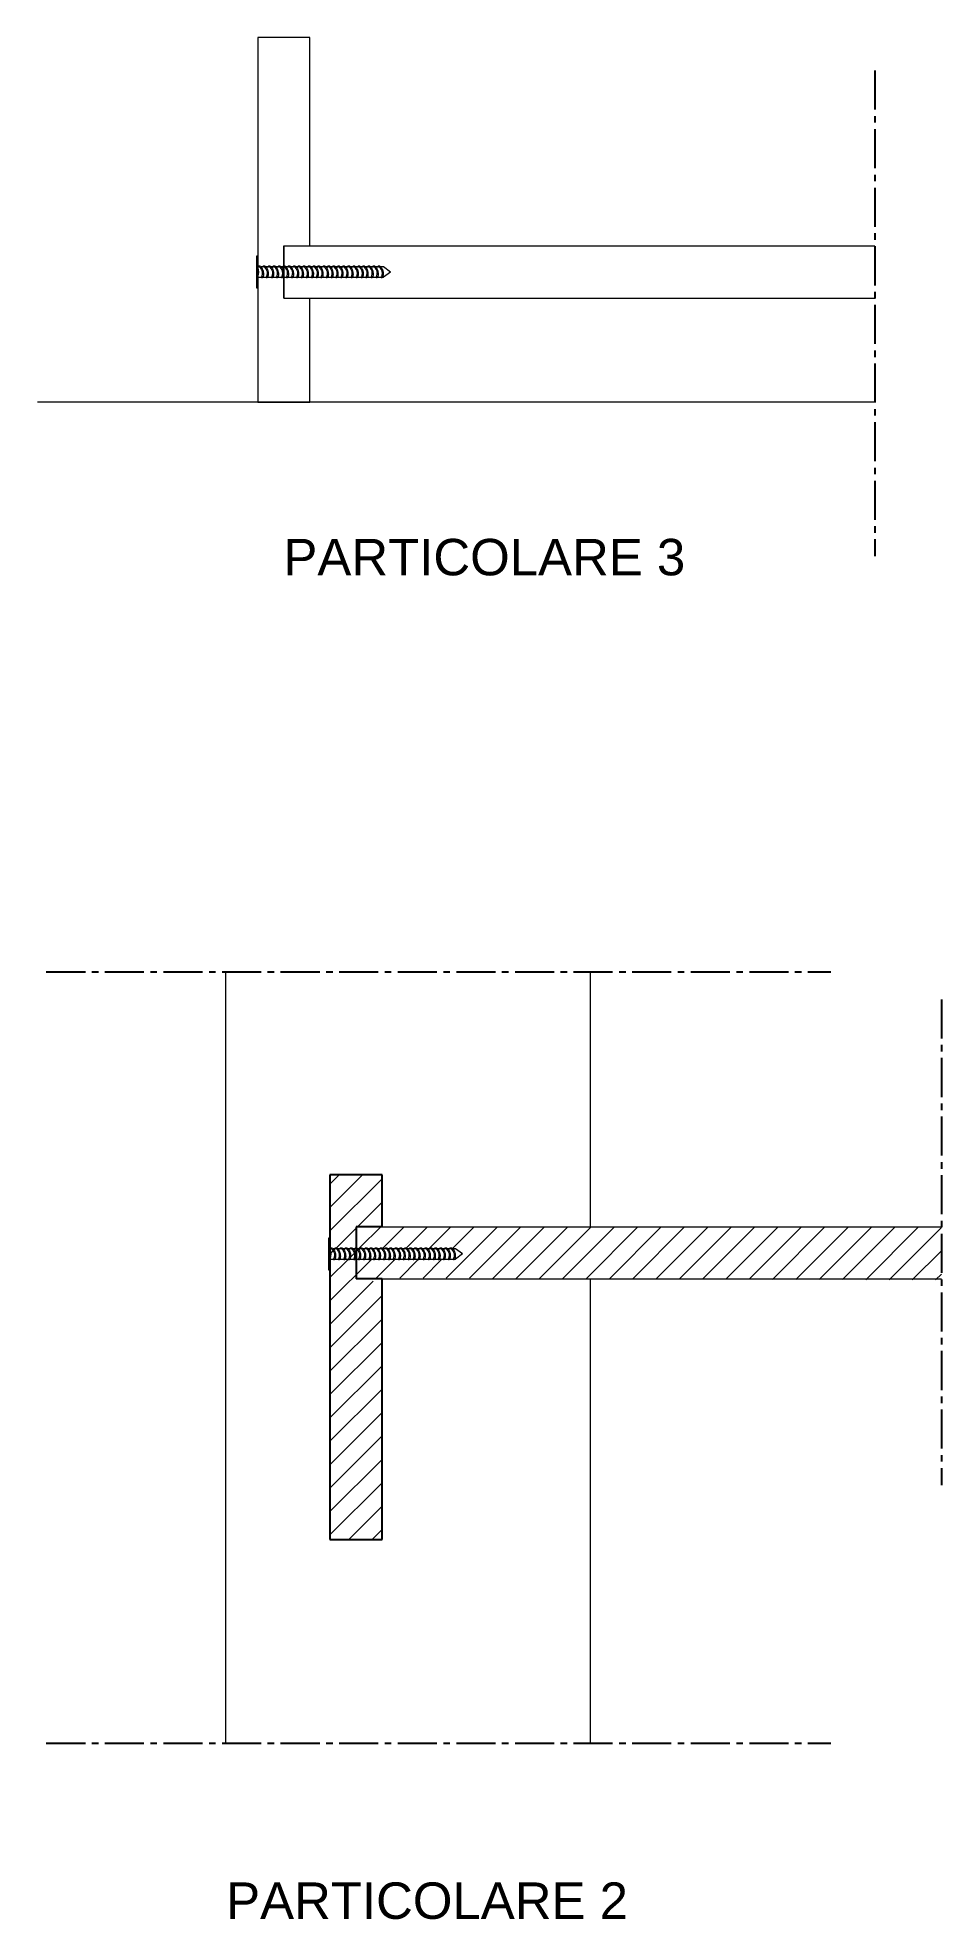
# Model space of a CAD drawing. Header units: centimetres. Extents: x 917 to 2835, y -35184 to -3253.
# Drawn here: x 916.54 to 933.89, y -3344.57 to -3308.44 of the extents above; entities that cross this region are included whole.
import ezdxf

# ---------------------------------------------------------------- set-up
doc = ezdxf.new("R2010")
doc.units = ezdxf.units.CM
doc.linetypes.add('CENTER2', pattern=[1.125, 0.75, -0.125, 0.125, -0.125])
for name, color, linetype, lineweight in [('A-SECT C-MCUT', 9, 'Continuous', 25), ('mobili', 7, 'Continuous', 20), ('sezione', 2, 'Continuous', 25), ('viti', 3, 'Continuous', 20)]:
    doc.layers.add(name, color=color, linetype=linetype, lineweight=lineweight)
doc.layers.add('G-ANNO-TEXT', color=3, linetype='Continuous')
doc.styles.add('stile2', font='calibril.ttf', dxfattribs={"height": 0.5})

msp = doc.modelspace()

# ---------------------------------------------------------------- texts
at = {"layer": 'G-ANNO-TEXT', "char_height": 0.7, "attachment_point": 1, "style": 'stile2'}
for s, insert in [('{\\fArial|b0|i0|c0|p34;PARTICOLARE 3}', (921.259, -3318.06)), ('{\\fArial|b0|i0|c0|p34;PARTICOLARE 2}', (920.159, -3343.856))]:
    msp.add_mtext_dynamic_manual_height_columns(s, width=9.80954, gutter_width=2.5, heights=[0], dxfattribs=dict(at, insert=insert))

# ---------------------------------------------------------------- hatches: boundary and pattern name
at = {"layer": 'mobili'}
h = msp.add_hatch(dxfattribs=at)
h.set_pattern_fill('ANSI31', color=256, scale=0.1)
edge = h.paths.add_edge_path()
edge.add_line((923.153, -3332.31), (922.653, -3332.31))
edge.add_line((922.653, -3332.31), (922.653, -3331.693))
edge.add_line((922.653, -3331.693), (922.498, -3331.693))
edge.add_line((922.498, -3331.693), (922.523, -3331.723))
edge.add_line((922.523, -3331.723), (922.532, -3331.743))
edge.add_line((922.532, -3331.743), (922.54, -3331.77))
edge.add_line((922.54, -3331.77), (922.545, -3331.788))
edge.add_line((922.545, -3331.788), (922.548, -3331.829))
edge.add_line((922.548, -3331.829), (922.546, -3331.852))
edge.add_line((922.546, -3331.852), (922.543, -3331.876))
edge.add_line((922.543, -3331.876), (922.523, -3331.907))
edge.add_line((922.523, -3331.907), (922.501, -3331.891))
edge.add_line((922.501, -3331.891), (922.512, -3331.885))
edge.add_line((922.512, -3331.885), (922.516, -3331.874))
edge.add_line((922.516, -3331.874), (922.52, -3331.86))
edge.add_line((922.52, -3331.86), (922.524, -3331.845))
edge.add_line((922.524, -3331.845), (922.526, -3331.833))
edge.add_line((922.526, -3331.833), (922.527, -3331.798))
edge.add_line((922.527, -3331.798), (922.524, -3331.778))
edge.add_line((922.524, -3331.778), (922.521, -3331.764))
edge.add_line((922.521, -3331.764), (922.51, -3331.745))
edge.add_line((922.51, -3331.745), (922.5, -3331.727))
edge.add_line((922.5, -3331.727), (922.488, -3331.713))
edge.add_line((922.488, -3331.713), (922.479, -3331.698))
edge.add_line((922.479, -3331.698), (922.475, -3331.693))
edge.add_line((922.475, -3331.693), (922.404, -3331.693))
edge.add_line((922.404, -3331.693), (922.429, -3331.723))
edge.add_line((922.429, -3331.723), (922.439, -3331.743))
edge.add_line((922.439, -3331.743), (922.447, -3331.77))
edge.add_line((922.447, -3331.77), (922.452, -3331.788))
edge.add_line((922.452, -3331.788), (922.455, -3331.829))
edge.add_line((922.455, -3331.829), (922.453, -3331.852))
edge.add_line((922.453, -3331.852), (922.45, -3331.876))
edge.add_line((922.45, -3331.876), (922.43, -3331.907))
edge.add_line((922.43, -3331.907), (922.408, -3331.891))
edge.add_line((922.408, -3331.891), (922.418, -3331.885))
edge.add_line((922.418, -3331.885), (922.423, -3331.874))
edge.add_line((922.423, -3331.874), (922.426, -3331.86))
edge.add_line((922.426, -3331.86), (922.43, -3331.845))
edge.add_line((922.43, -3331.845), (922.433, -3331.833))
edge.add_line((922.433, -3331.833), (922.433, -3331.798))
edge.add_line((922.433, -3331.798), (922.431, -3331.778))
edge.add_line((922.431, -3331.778), (922.427, -3331.764))
edge.add_line((922.427, -3331.764), (922.416, -3331.745))
edge.add_line((922.416, -3331.745), (922.406, -3331.727))
edge.add_line((922.406, -3331.727), (922.395, -3331.713))
edge.add_line((922.395, -3331.713), (922.386, -3331.698))
edge.add_line((922.386, -3331.698), (922.382, -3331.693))
edge.add_line((922.382, -3331.693), (922.303, -3331.693))
edge.add_line((922.303, -3331.693), (922.328, -3331.723))
edge.add_line((922.328, -3331.723), (922.337, -3331.743))
edge.add_line((922.337, -3331.743), (922.345, -3331.77))
edge.add_line((922.345, -3331.77), (922.35, -3331.788))
edge.add_line((922.35, -3331.788), (922.353, -3331.829))
edge.add_line((922.353, -3331.829), (922.351, -3331.852))
edge.add_line((922.351, -3331.852), (922.348, -3331.876))
edge.add_line((922.348, -3331.876), (922.328, -3331.907))
edge.add_line((922.328, -3331.907), (922.306, -3331.891))
edge.add_line((922.306, -3331.891), (922.317, -3331.885))
edge.add_line((922.317, -3331.885), (922.321, -3331.874))
edge.add_line((922.321, -3331.874), (922.324, -3331.86))
edge.add_line((922.324, -3331.86), (922.328, -3331.845))
edge.add_line((922.328, -3331.845), (922.331, -3331.833))
edge.add_line((922.331, -3331.833), (922.332, -3331.798))
edge.add_line((922.332, -3331.798), (922.329, -3331.778))
edge.add_line((922.329, -3331.778), (922.326, -3331.764))
edge.add_line((922.326, -3331.764), (922.315, -3331.745))
edge.add_line((922.315, -3331.745), (922.305, -3331.727))
edge.add_line((922.305, -3331.727), (922.293, -3331.713))
edge.add_line((922.293, -3331.713), (922.284, -3331.698))
edge.add_line((922.284, -3331.698), (922.28, -3331.693))
edge.add_line((922.28, -3331.693), (922.244, -3331.693))
edge.add_line((922.244, -3331.693), (922.253, -3331.672))
edge.add_line((922.253, -3331.672), (922.27, -3331.668))
edge.add_line((922.27, -3331.668), (922.285, -3331.675))
edge.add_line((922.285, -3331.675), (922.297, -3331.688))
edge.add_line((922.297, -3331.688), (922.301, -3331.693))
edge.add_line((922.301, -3331.693), (922.346, -3331.693))
edge.add_line((922.346, -3331.693), (922.355, -3331.672))
edge.add_line((922.355, -3331.672), (922.372, -3331.668))
edge.add_line((922.372, -3331.668), (922.387, -3331.675))
edge.add_line((922.387, -3331.675), (922.399, -3331.688))
edge.add_line((922.399, -3331.688), (922.403, -3331.693))
edge.add_line((922.403, -3331.693), (922.439, -3331.693))
edge.add_line((922.439, -3331.693), (922.449, -3331.672))
edge.add_line((922.449, -3331.672), (922.465, -3331.668))
edge.add_line((922.465, -3331.668), (922.48, -3331.675))
edge.add_line((922.48, -3331.675), (922.492, -3331.688))
edge.add_line((922.492, -3331.688), (922.496, -3331.693))
edge.add_line((922.496, -3331.693), (922.633, -3331.693))
edge.add_line((922.633, -3331.693), (922.653, -3331.682))
edge.add_line((922.653, -3331.682), (922.653, -3331.27))
edge.add_line((922.653, -3331.27), (923.153, -3331.27))
edge.add_line((923.153, -3331.27), (923.153, -3330.27))
edge.add_line((923.153, -3330.27), (922.153, -3330.27))
edge.add_line((922.153, -3330.27), (922.153, -3331.693))
edge.add_arc((921.934, -3331.79), 0.239, -24.0633, 24.0633, ccw=False)
edge.add_line((922.153, -3331.888), (922.153, -3337.27))
edge.add_line((922.153, -3337.27), (923.153, -3337.27))
edge.add_line((923.153, -3337.27), (923.153, -3332.31))
h.paths.add_polyline_path([(933.893, -3332.289), (933.893, -3331.27), (922.653, -3331.27), (922.653, -3331.654), (922.684, -3331.688), (922.689, -3331.693), (922.712, -3331.693), (922.755, -3331.663), (922.767, -3331.675), (922.787, -3331.693), (922.81, -3331.693), (922.853, -3331.663), (922.865, -3331.675), (922.885, -3331.693), (922.902, -3331.693), (922.945, -3331.663), (922.957, -3331.675), (922.977, -3331.693), (922.998, -3331.693), (923.04, -3331.663), (923.052, -3331.675), (923.073, -3331.693), (923.095, -3331.693), (923.138, -3331.663), (923.15, -3331.675), (923.171, -3331.693), (923.189, -3331.693), (923.231, -3331.663), (923.243, -3331.675), (923.264, -3331.693), (923.279, -3331.693), (923.322, -3331.663), (923.334, -3331.675), (923.354, -3331.693), (923.382, -3331.693), (923.424, -3331.663), (923.436, -3331.675), (923.457, -3331.693), (923.472, -3331.693), (923.515, -3331.663), (923.527, -3331.675), (923.547, -3331.693), (923.568, -3331.693), (923.61, -3331.663), (923.622, -3331.675), (923.643, -3331.693), (923.662, -3331.693), (923.704, -3331.663), (923.716, -3331.675), (923.737, -3331.693), (923.758, -3331.693), (923.801, -3331.663), (923.812, -3331.675), (923.833, -3331.693), (923.857, -3331.693), (923.899, -3331.663), (923.911, -3331.675), (923.932, -3331.693), (923.955, -3331.693), (923.998, -3331.663), (924.01, -3331.675), (924.03, -3331.693), (924.051, -3331.693), (924.094, -3331.663), (924.106, -3331.675), (924.126, -3331.693), (924.142, -3331.693), (924.185, -3331.663), (924.197, -3331.675), (924.217, -3331.693), (924.242, -3331.693), (924.285, -3331.663), (924.297, -3331.675), (924.317, -3331.693), (924.338, -3331.693), (924.381, -3331.663), (924.393, -3331.675), (924.413, -3331.693), (924.435, -3331.693), (924.478, -3331.663), (924.49, -3331.675), (924.51, -3331.693), (924.564, -3331.693), (924.7, -3331.789), (924.532, -3331.911), (924.543, -3331.895), (924.533, -3331.903), (924.457, -3331.89), (924.457, -3331.888), (924.45, -3331.888), (924.446, -3331.895), (924.437, -3331.903), (924.361, -3331.89), (924.361, -3331.888), (924.354, -3331.888), (924.35, -3331.895), (924.34, -3331.903), (924.261, -3331.89), (924.261, -3331.888), (924.254, -3331.888), (924.25, -3331.895), (924.241, -3331.903), (924.162, -3331.89), (924.159, -3331.895), (924.15, -3331.903), (924.074, -3331.89), (924.074, -3331.888), (924.067, -3331.888), (924.063, -3331.895), (924.053, -3331.903), (923.976, -3331.89), (923.976, -3331.888), (923.969, -3331.888), (923.964, -3331.895), (923.955, -3331.903), (923.877, -3331.89), (923.877, -3331.888), (923.87, -3331.888), (923.865, -3331.895), (923.856, -3331.903), (923.78, -3331.89), (923.781, -3331.888), (923.774, -3331.888), (923.769, -3331.895), (923.76, -3331.903), (923.685, -3331.891), (923.685, -3331.888), (923.68, -3331.888), (923.675, -3331.895), (923.666, -3331.903), (923.591, -3331.891), (923.591, -3331.888), (923.584, -3331.888), (923.58, -3331.895), (923.57, -3331.903), (923.492, -3331.89), (923.489, -3331.895), (923.48, -3331.903), (923.468, -3331.901), (923.469, -3331.897), (923.463, -3331.888), (923.391, -3331.888), (923.387, -3331.895), (923.378, -3331.903), (923.299, -3331.89), (923.296, -3331.895), (923.287, -3331.903), (923.206, -3331.89), (923.203, -3331.895), (923.194, -3331.903), (923.116, -3331.89), (923.117, -3331.888), (923.11, -3331.888), (923.105, -3331.895), (923.096, -3331.903), (923.084, -3331.901), (923.085, -3331.897), (923.079, -3331.888), (923.014, -3331.888), (923.01, -3331.895), (923.001, -3331.903), (922.921, -3331.89), (922.918, -3331.895), (922.909, -3331.903), (922.831, -3331.89), (922.831, -3331.888), (922.824, -3331.888), (922.82, -3331.895), (922.811, -3331.903), (922.735, -3331.89), (922.735, -3331.888), (922.728, -3331.888), (922.724, -3331.895), (922.714, -3331.903), (922.653, -3331.893), (922.653, -3332.27), (923.153, -3332.25)])

# ---------------------------------------------------------------- linework, layer by layer
at = {"layer": 'A-SECT C-MCUT', "linetype": 'CENTER2'}
for p, q in [((932.615, -3309.068), (932.615, -3318.395)), ((916.706, -3326.374), (931.773, -3326.374)), ((933.893, -3326.902), (933.893, -3336.23)), ((916.706, -3341.184), (931.773, -3341.184))]:
    msp.add_line(p, q, dxfattribs=at)
at = {"layer": 'mobili'}
for p, q in [((920.768, -3308.436), (920.768, -3315.435)), ((921.768, -3308.436), (920.768, -3308.436)), ((921.768, -3312.436), (921.768, -3308.436)), ((921.268, -3312.436), (921.768, -3312.436)), ((921.268, -3313.436), (921.268, -3312.436)), ((921.268, -3312.436), (921.268, -3313.436)), ((921.268, -3312.436), (932.615, -3312.436)), ((921.268, -3313.436), (921.768, -3313.436)), ((921.268, -3313.436), (932.615, -3313.436)), ((921.768, -3315.435), (921.768, -3313.436)), ((932.615, -3315.435), (916.54, -3315.435)), ((920.768, -3315.435), (921.768, -3315.435)), ((920.153, -3331.679), (920.153, -3326.374)), ((927.153, -3331.27), (927.153, -3326.374)), ((922.653, -3331.27), (922.653, -3332.27)), ((922.653, -3331.27), (933.893, -3331.27)), ((920.153, -3341.184), (920.153, -3331.679)), ((922.653, -3332.27), (933.893, -3332.27)), ((927.153, -3341.184), (927.153, -3332.27))]:
    msp.add_line(p, q, dxfattribs=at)
at = {"layer": 'sezione'}
for p, q in [((922.153, -3330.27), (922.153, -3337.27)), ((923.153, -3330.27), (922.153, -3330.27)), ((923.153, -3331.27), (923.153, -3330.27)), ((923.153, -3331.27), (922.653, -3331.27)), ((922.653, -3331.27), (922.653, -3332.27)), ((923.153, -3332.27), (922.653, -3332.27)), ((923.153, -3337.27), (923.153, -3332.27)), ((922.153, -3337.27), (923.153, -3337.27))]:
    msp.add_line(p, q, dxfattribs=at)
at = {"layer": 'viti'}
for p, q in [((920.741, -3312.634), (920.741, -3313.239)), ((920.755, -3312.634), (920.741, -3312.634)), ((920.768, -3312.839), (920.755, -3312.634)), ((920.768, -3313.034), (920.755, -3313.239)), ((920.803, -3312.839), (920.768, -3312.839)), ((920.768, -3313.034), (920.835, -3313.034)), ((923.18, -3312.839), (920.824, -3312.839)), ((920.863, -3313.034), (923.18, -3313.034)), ((923.315, -3312.936), (923.18, -3312.839)), ((923.315, -3312.936), (923.18, -3313.034)), ((920.741, -3313.239), (920.755, -3313.239)), ((922.125, -3331.488), (922.125, -3332.093)), ((922.139, -3331.488), (922.125, -3331.488)), ((922.153, -3331.693), (922.139, -3331.488)), ((922.187, -3331.693), (922.153, -3331.693)), ((924.564, -3331.693), (922.209, -3331.693)), ((924.7, -3331.789), (924.564, -3331.693)), ((924.7, -3331.789), (924.564, -3331.888)), ((922.125, -3332.093), (922.139, -3332.093)), ((922.153, -3331.888), (922.139, -3332.093)), ((922.153, -3331.888), (922.219, -3331.888)), ((922.248, -3331.888), (924.564, -3331.888))]:
    msp.add_line(p, q, dxfattribs=at)
for points in [[(920.768, -3312.839), (920.771, -3312.831), (920.773, -3312.826), (920.777, -3312.821), (920.784, -3312.817), (920.789, -3312.815), (920.797, -3312.816), (920.805, -3312.82), (920.813, -3312.827), (920.82, -3312.835), (920.831, -3312.846), (920.842, -3312.859), (920.852, -3312.873), (920.86, -3312.889), (920.868, -3312.917), (920.873, -3312.934), (920.875, -3312.959), (920.876, -3312.978), (920.874, -3312.999), (920.871, -3313.023), (920.859, -3313.041), (920.85, -3313.05), (920.844, -3313.049), (920.841, -3313.047), (920.839, -3313.045), (920.837, -3313.041), (920.835, -3313.035), (920.835, -3313.034)], [(920.768, -3312.839), (920.778, -3312.834), (920.784, -3312.833), (920.791, -3312.833), (920.795, -3312.834), (920.799, -3312.835), (920.802, -3312.838), (920.807, -3312.844), (920.812, -3312.852), (920.818, -3312.862), (920.827, -3312.874), (920.837, -3312.891), (920.848, -3312.91), (920.852, -3312.924), (920.854, -3312.944), (920.854, -3312.958), (920.854, -3312.98), (920.851, -3312.992), (920.847, -3313.006), (920.844, -3313.021), (920.839, -3313.031), (920.835, -3313.034)], [(920.861, -3312.839), (920.863, -3312.831), (920.866, -3312.826), (920.87, -3312.821), (920.877, -3312.817), (920.882, -3312.815), (920.889, -3312.816), (920.898, -3312.82), (920.906, -3312.827), (920.913, -3312.835), (920.924, -3312.846), (920.934, -3312.859), (920.945, -3312.873), (920.953, -3312.889), (920.96, -3312.917), (920.966, -3312.934), (920.968, -3312.959), (920.969, -3312.978), (920.967, -3312.999), (920.963, -3313.023), (920.952, -3313.041), (920.943, -3313.05), (920.937, -3313.049), (920.934, -3313.047), (920.932, -3313.045), (920.93, -3313.041), (920.928, -3313.035), (920.927, -3313.034)], [(920.861, -3312.839), (920.871, -3312.834), (920.877, -3312.833), (920.883, -3312.833), (920.887, -3312.834), (920.891, -3312.835), (920.895, -3312.838), (920.9, -3312.844), (920.904, -3312.852), (920.911, -3312.862), (920.92, -3312.874), (920.93, -3312.891), (920.941, -3312.91), (920.945, -3312.924), (920.947, -3312.944), (920.947, -3312.958), (920.947, -3312.98), (920.944, -3312.992), (920.94, -3313.006), (920.937, -3313.021), (920.932, -3313.031), (920.927, -3313.034)], [(920.963, -3312.839), (920.965, -3312.831), (920.967, -3312.826), (920.972, -3312.821), (920.978, -3312.817), (920.984, -3312.815), (920.991, -3312.816), (920.999, -3312.82), (921.007, -3312.827), (921.014, -3312.835), (921.025, -3312.846), (921.036, -3312.859), (921.047, -3312.873), (921.055, -3312.889), (921.062, -3312.917), (921.067, -3312.934), (921.069, -3312.959), (921.07, -3312.978), (921.068, -3312.999), (921.065, -3313.023), (921.054, -3313.041), (921.044, -3313.05), (921.039, -3313.049), (921.036, -3313.047), (921.034, -3313.045), (921.031, -3313.041), (921.029, -3313.035), (921.029, -3313.034)], [(920.963, -3312.839), (920.973, -3312.834), (920.978, -3312.833), (920.985, -3312.833), (920.989, -3312.834), (920.993, -3312.835), (920.996, -3312.838), (921.001, -3312.844), (921.006, -3312.852), (921.012, -3312.862), (921.022, -3312.874), (921.032, -3312.891), (921.043, -3312.91), (921.047, -3312.924), (921.049, -3312.944), (921.049, -3312.958), (921.048, -3312.98), (921.046, -3312.992), (921.042, -3313.006), (921.038, -3313.021), (921.034, -3313.031), (921.029, -3313.034)], [(921.056, -3312.839), (921.059, -3312.831), (921.061, -3312.826), (921.065, -3312.821), (921.072, -3312.817), (921.077, -3312.815), (921.085, -3312.816), (921.093, -3312.82), (921.101, -3312.827), (921.108, -3312.835), (921.119, -3312.846), (921.129, -3312.859), (921.14, -3312.873), (921.148, -3312.889), (921.155, -3312.917), (921.161, -3312.934), (921.163, -3312.959), (921.164, -3312.978), (921.162, -3312.999), (921.159, -3313.023), (921.147, -3313.041), (921.138, -3313.05), (921.132, -3313.049), (921.129, -3313.047), (921.127, -3313.045), (921.125, -3313.041), (921.123, -3313.035), (921.122, -3313.034)], [(921.056, -3312.839), (921.066, -3312.834), (921.072, -3312.833), (921.079, -3312.833), (921.082, -3312.834), (921.086, -3312.835), (921.09, -3312.838), (921.095, -3312.844), (921.099, -3312.852), (921.106, -3312.862), (921.115, -3312.874), (921.125, -3312.891), (921.136, -3312.91), (921.14, -3312.924), (921.142, -3312.944), (921.142, -3312.958), (921.142, -3312.98), (921.139, -3312.992), (921.135, -3313.006), (921.132, -3313.021), (921.127, -3313.031), (921.122, -3313.034)], [(921.155, -3312.839), (921.157, -3312.831), (921.159, -3312.826), (921.163, -3312.821), (921.17, -3312.817), (921.175, -3312.815), (921.183, -3312.816), (921.191, -3312.82), (921.199, -3312.827), (921.206, -3312.835), (921.217, -3312.846), (921.228, -3312.859), (921.239, -3312.873), (921.246, -3312.889), (921.254, -3312.917), (921.259, -3312.934), (921.261, -3312.959), (921.262, -3312.978), (921.26, -3312.999), (921.257, -3313.023), (921.245, -3313.041), (921.236, -3313.05), (921.231, -3313.049), (921.227, -3313.047), (921.226, -3313.045), (921.223, -3313.041), (921.221, -3313.035), (921.221, -3313.034)], [(921.155, -3312.839), (921.165, -3312.834), (921.17, -3312.833), (921.177, -3312.833), (921.181, -3312.834), (921.185, -3312.835), (921.188, -3312.838), (921.193, -3312.844), (921.198, -3312.852), (921.204, -3312.862), (921.214, -3312.874), (921.224, -3312.891), (921.235, -3312.91), (921.238, -3312.924), (921.241, -3312.944), (921.24, -3312.958), (921.24, -3312.98), (921.237, -3312.992), (921.233, -3313.006), (921.23, -3313.021), (921.226, -3313.031), (921.221, -3313.034)], [(921.249, -3312.839), (921.251, -3312.831), (921.253, -3312.826), (921.257, -3312.821), (921.264, -3312.817), (921.269, -3312.815), (921.277, -3312.816), (921.285, -3312.82), (921.293, -3312.827), (921.3, -3312.835), (921.311, -3312.846), (921.322, -3312.859), (921.332, -3312.873), (921.34, -3312.889), (921.348, -3312.917), (921.353, -3312.934), (921.355, -3312.959), (921.356, -3312.978), (921.354, -3312.999), (921.351, -3313.023), (921.339, -3313.041), (921.33, -3313.05), (921.324, -3313.049), (921.321, -3313.047), (921.319, -3313.045), (921.317, -3313.041), (921.315, -3313.035), (921.315, -3313.034)], [(921.249, -3312.839), (921.258, -3312.834), (921.264, -3312.833), (921.271, -3312.833), (921.275, -3312.834), (921.279, -3312.835), (921.282, -3312.838), (921.287, -3312.844), (921.292, -3312.852), (921.298, -3312.862), (921.308, -3312.874), (921.317, -3312.891), (921.329, -3312.91), (921.332, -3312.924), (921.334, -3312.944), (921.334, -3312.958), (921.334, -3312.98), (921.331, -3312.992), (921.327, -3313.006), (921.324, -3313.021), (921.319, -3313.031), (921.315, -3313.034)], [(921.345, -3312.839), (921.347, -3312.831), (921.349, -3312.826), (921.353, -3312.821), (921.36, -3312.817), (921.365, -3312.815), (921.373, -3312.816), (921.381, -3312.82), (921.389, -3312.827), (921.396, -3312.835), (921.407, -3312.846), (921.418, -3312.859), (921.429, -3312.873), (921.436, -3312.889), (921.444, -3312.917), (921.449, -3312.934), (921.451, -3312.959), (921.452, -3312.978), (921.45, -3312.999), (921.447, -3313.023), (921.435, -3313.041), (921.426, -3313.05), (921.421, -3313.049), (921.418, -3313.047), (921.416, -3313.045), (921.413, -3313.041), (921.411, -3313.035), (921.411, -3313.034)], [(921.345, -3312.839), (921.355, -3312.834), (921.36, -3312.833), (921.367, -3312.833), (921.371, -3312.834), (921.375, -3312.835), (921.378, -3312.838), (921.383, -3312.844), (921.388, -3312.852), (921.394, -3312.862), (921.404, -3312.874), (921.414, -3312.891), (921.425, -3312.91), (921.428, -3312.924), (921.431, -3312.944), (921.431, -3312.958), (921.43, -3312.98), (921.427, -3312.992), (921.424, -3313.006), (921.42, -3313.021), (921.416, -3313.031), (921.411, -3313.034)], [(921.443, -3312.839), (921.445, -3312.831), (921.447, -3312.826), (921.452, -3312.821), (921.458, -3312.817), (921.464, -3312.815), (921.471, -3312.816), (921.479, -3312.82), (921.487, -3312.827), (921.494, -3312.835), (921.505, -3312.846), (921.516, -3312.859), (921.527, -3312.873), (921.535, -3312.889), (921.542, -3312.917), (921.547, -3312.934), (921.549, -3312.959), (921.55, -3312.978), (921.548, -3312.999), (921.545, -3313.023), (921.533, -3313.041), (921.524, -3313.05), (921.519, -3313.049), (921.516, -3313.047), (921.514, -3313.045), (921.511, -3313.041), (921.509, -3313.035), (921.509, -3313.034)], [(921.443, -3312.839), (921.453, -3312.834), (921.458, -3312.833), (921.465, -3312.833), (921.469, -3312.834), (921.473, -3312.835), (921.476, -3312.838), (921.481, -3312.844), (921.486, -3312.852), (921.492, -3312.862), (921.502, -3312.874), (921.512, -3312.891), (921.523, -3312.91), (921.527, -3312.924), (921.529, -3312.944), (921.529, -3312.958), (921.528, -3312.98), (921.526, -3312.992), (921.522, -3313.006), (921.518, -3313.021), (921.514, -3313.031), (921.509, -3313.034)], [(921.535, -3312.839), (921.537, -3312.831), (921.539, -3312.826), (921.544, -3312.821), (921.55, -3312.817), (921.556, -3312.815), (921.563, -3312.816), (921.571, -3312.82), (921.579, -3312.827), (921.586, -3312.835), (921.597, -3312.846), (921.608, -3312.859), (921.619, -3312.873), (921.627, -3312.889), (921.634, -3312.917), (921.639, -3312.934), (921.641, -3312.959), (921.642, -3312.978), (921.64, -3312.999), (921.637, -3313.023), (921.625, -3313.041), (921.616, -3313.05), (921.611, -3313.049), (921.608, -3313.047), (921.606, -3313.045), (921.603, -3313.041), (921.601, -3313.035), (921.601, -3313.034)], [(921.535, -3312.839), (921.545, -3312.834), (921.55, -3312.833), (921.557, -3312.833), (921.561, -3312.834), (921.565, -3312.835), (921.568, -3312.838), (921.573, -3312.844), (921.578, -3312.852), (921.584, -3312.862), (921.594, -3312.874), (921.604, -3312.891), (921.615, -3312.91), (921.619, -3312.924), (921.621, -3312.944), (921.621, -3312.958), (921.62, -3312.98), (921.618, -3312.992), (921.614, -3313.006), (921.61, -3313.021), (921.606, -3313.031), (921.601, -3313.034)], [(921.63, -3312.839), (921.632, -3312.831), (921.635, -3312.826), (921.639, -3312.821), (921.646, -3312.817), (921.651, -3312.815), (921.658, -3312.816), (921.667, -3312.82), (921.675, -3312.827), (921.681, -3312.835), (921.693, -3312.846), (921.703, -3312.859), (921.714, -3312.873), (921.722, -3312.889), (921.729, -3312.917), (921.734, -3312.934), (921.736, -3312.959), (921.737, -3312.978), (921.735, -3312.999), (921.732, -3313.023), (921.721, -3313.041), (921.711, -3313.05), (921.706, -3313.049), (921.703, -3313.047), (921.701, -3313.045), (921.699, -3313.041), (921.697, -3313.035), (921.696, -3313.034)], [(921.63, -3312.839), (921.64, -3312.834), (921.645, -3312.833), (921.652, -3312.833), (921.656, -3312.834), (921.66, -3312.835), (921.664, -3312.838), (921.668, -3312.844), (921.673, -3312.852), (921.68, -3312.862), (921.689, -3312.874), (921.699, -3312.891), (921.71, -3312.91), (921.714, -3312.924), (921.716, -3312.944), (921.716, -3312.958), (921.716, -3312.98), (921.713, -3312.992), (921.709, -3313.006), (921.706, -3313.021), (921.701, -3313.031), (921.696, -3313.034)], [(921.728, -3312.839), (921.73, -3312.831), (921.732, -3312.826), (921.737, -3312.821), (921.743, -3312.817), (921.749, -3312.815), (921.756, -3312.816), (921.764, -3312.82), (921.772, -3312.827), (921.779, -3312.835), (921.79, -3312.846), (921.801, -3312.859), (921.812, -3312.873), (921.82, -3312.889), (921.827, -3312.917), (921.832, -3312.934), (921.834, -3312.959), (921.835, -3312.978), (921.833, -3312.999), (921.83, -3313.023), (921.819, -3313.041), (921.809, -3313.05), (921.804, -3313.049), (921.801, -3313.047), (921.799, -3313.045), (921.796, -3313.041), (921.794, -3313.035), (921.794, -3313.034)], [(921.728, -3312.839), (921.738, -3312.834), (921.743, -3312.833), (921.75, -3312.833), (921.754, -3312.834), (921.758, -3312.835), (921.761, -3312.838), (921.766, -3312.844), (921.771, -3312.852), (921.777, -3312.862), (921.787, -3312.874), (921.797, -3312.891), (921.808, -3312.91), (921.812, -3312.924), (921.814, -3312.944), (921.814, -3312.958), (921.814, -3312.98), (921.811, -3312.992), (921.807, -3313.006), (921.803, -3313.021), (921.799, -3313.031), (921.794, -3313.034)], [(921.821, -3312.839), (921.823, -3312.831), (921.826, -3312.826), (921.83, -3312.821), (921.837, -3312.817), (921.842, -3312.815), (921.849, -3312.816), (921.857, -3312.82), (921.866, -3312.827), (921.872, -3312.835), (921.884, -3312.846), (921.894, -3312.859), (921.905, -3312.873), (921.913, -3312.889), (921.92, -3312.917), (921.925, -3312.934), (921.927, -3312.959), (921.928, -3312.978), (921.926, -3312.999), (921.923, -3313.023), (921.912, -3313.041), (921.902, -3313.05), (921.897, -3313.049), (921.894, -3313.047), (921.892, -3313.045), (921.89, -3313.041), (921.888, -3313.035), (921.887, -3313.034)], [(921.821, -3312.839), (921.831, -3312.834), (921.836, -3312.833), (921.843, -3312.833), (921.847, -3312.834), (921.851, -3312.835), (921.854, -3312.838), (921.859, -3312.844), (921.864, -3312.852), (921.871, -3312.862), (921.88, -3312.874), (921.89, -3312.891), (921.901, -3312.91), (921.905, -3312.924), (921.907, -3312.944), (921.907, -3312.958), (921.907, -3312.98), (921.904, -3312.992), (921.9, -3313.006), (921.896, -3313.021), (921.892, -3313.031), (921.887, -3313.034)], [(921.912, -3312.839), (921.914, -3312.831), (921.916, -3312.826), (921.92, -3312.821), (921.927, -3312.817), (921.932, -3312.815), (921.94, -3312.816), (921.948, -3312.82), (921.956, -3312.827), (921.963, -3312.835), (921.974, -3312.846), (921.985, -3312.859), (921.995, -3312.873), (922.003, -3312.889), (922.011, -3312.917), (922.016, -3312.934), (922.018, -3312.959), (922.019, -3312.978), (922.017, -3312.999), (922.014, -3313.023), (922.002, -3313.041), (921.993, -3313.05), (921.987, -3313.049), (921.984, -3313.047), (921.982, -3313.045), (921.98, -3313.041), (921.978, -3313.035), (921.978, -3313.034)], [(921.912, -3312.839), (921.922, -3312.834), (921.927, -3312.833), (921.934, -3312.833), (921.938, -3312.834), (921.942, -3312.835), (921.945, -3312.838), (921.95, -3312.844), (921.955, -3312.852), (921.961, -3312.862), (921.971, -3312.874), (921.98, -3312.891), (921.992, -3312.91), (921.995, -3312.924), (921.997, -3312.944), (921.997, -3312.958), (921.997, -3312.98), (921.994, -3312.992), (921.99, -3313.006), (921.987, -3313.021), (921.982, -3313.031), (921.978, -3313.034)], [(922.014, -3312.839), (922.016, -3312.831), (922.019, -3312.826), (922.023, -3312.821), (922.03, -3312.817), (922.035, -3312.815), (922.042, -3312.816), (922.051, -3312.82), (922.059, -3312.827), (922.066, -3312.835), (922.077, -3312.846), (922.087, -3312.859), (922.098, -3312.873), (922.106, -3312.889), (922.113, -3312.917), (922.119, -3312.934), (922.121, -3312.959), (922.122, -3312.978), (922.12, -3312.999), (922.116, -3313.023), (922.105, -3313.041), (922.096, -3313.05), (922.09, -3313.049), (922.087, -3313.047), (922.085, -3313.045), (922.083, -3313.041), (922.081, -3313.035), (922.08, -3313.034)], [(922.014, -3312.839), (922.024, -3312.834), (922.03, -3312.833), (922.036, -3312.833), (922.04, -3312.834), (922.044, -3312.835), (922.048, -3312.838), (922.053, -3312.844), (922.057, -3312.852), (922.064, -3312.862), (922.073, -3312.874), (922.083, -3312.891), (922.094, -3312.91), (922.098, -3312.924), (922.1, -3312.944), (922.1, -3312.958), (922.1, -3312.98), (922.097, -3312.992), (922.093, -3313.006), (922.09, -3313.021), (922.085, -3313.031), (922.08, -3313.034)], [(922.104, -3312.839), (922.107, -3312.831), (922.109, -3312.826), (922.113, -3312.821), (922.12, -3312.817), (922.125, -3312.815), (922.133, -3312.816), (922.141, -3312.82), (922.149, -3312.827), (922.156, -3312.835), (922.167, -3312.846), (922.178, -3312.859), (922.188, -3312.873), (922.196, -3312.889), (922.204, -3312.917), (922.209, -3312.934), (922.211, -3312.959), (922.212, -3312.978), (922.21, -3312.999), (922.207, -3313.023), (922.195, -3313.041), (922.186, -3313.05), (922.18, -3313.049), (922.177, -3313.047), (922.175, -3313.045), (922.173, -3313.041), (922.171, -3313.035), (922.171, -3313.034)], [(922.104, -3312.839), (922.114, -3312.834), (922.12, -3312.833), (922.127, -3312.833), (922.131, -3312.834), (922.135, -3312.835), (922.138, -3312.838), (922.143, -3312.844), (922.148, -3312.852), (922.154, -3312.862), (922.163, -3312.874), (922.173, -3312.891), (922.184, -3312.91), (922.188, -3312.924), (922.19, -3312.944), (922.19, -3312.958), (922.19, -3312.98), (922.187, -3312.992), (922.183, -3313.006), (922.18, -3313.021), (922.175, -3313.031), (922.171, -3313.034)], [(922.2, -3312.839), (922.202, -3312.831), (922.204, -3312.826), (922.209, -3312.821), (922.215, -3312.817), (922.221, -3312.815), (922.228, -3312.816), (922.236, -3312.82), (922.244, -3312.827), (922.251, -3312.835), (922.262, -3312.846), (922.273, -3312.859), (922.284, -3312.873), (922.292, -3312.889), (922.299, -3312.917), (922.304, -3312.934), (922.306, -3312.959), (922.307, -3312.978), (922.305, -3312.999), (922.302, -3313.023), (922.291, -3313.041), (922.281, -3313.05), (922.276, -3313.049), (922.273, -3313.047), (922.271, -3313.045), (922.268, -3313.041), (922.266, -3313.035), (922.266, -3313.034)], [(922.2, -3312.839), (922.21, -3312.834), (922.215, -3312.833), (922.222, -3312.833), (922.226, -3312.834), (922.23, -3312.835), (922.233, -3312.838), (922.238, -3312.844), (922.243, -3312.852), (922.249, -3312.862), (922.259, -3312.874), (922.269, -3312.891), (922.28, -3312.91), (922.284, -3312.924), (922.286, -3312.944), (922.286, -3312.958), (922.286, -3312.98), (922.283, -3312.992), (922.279, -3313.006), (922.275, -3313.021), (922.271, -3313.031), (922.266, -3313.034)], [(922.294, -3312.839), (922.296, -3312.831), (922.298, -3312.826), (922.303, -3312.821), (922.31, -3312.817), (922.315, -3312.815), (922.322, -3312.816), (922.33, -3312.82), (922.338, -3312.827), (922.345, -3312.835), (922.356, -3312.846), (922.367, -3312.859), (922.378, -3312.873), (922.386, -3312.889), (922.393, -3312.917), (922.398, -3312.934), (922.4, -3312.959), (922.401, -3312.978), (922.399, -3312.999), (922.396, -3313.023), (922.385, -3313.041), (922.375, -3313.05), (922.37, -3313.049), (922.367, -3313.047), (922.365, -3313.045), (922.362, -3313.041), (922.36, -3313.035), (922.36, -3313.034)], [(922.294, -3312.839), (922.304, -3312.834), (922.309, -3312.833), (922.316, -3312.833), (922.32, -3312.834), (922.324, -3312.835), (922.327, -3312.838), (922.332, -3312.844), (922.337, -3312.852), (922.343, -3312.862), (922.353, -3312.874), (922.363, -3312.891), (922.374, -3312.91), (922.378, -3312.924), (922.38, -3312.944), (922.38, -3312.958), (922.38, -3312.98), (922.377, -3312.992), (922.373, -3313.006), (922.369, -3313.021), (922.365, -3313.031), (922.36, -3313.034)], [(922.39, -3312.839), (922.392, -3312.831), (922.395, -3312.826), (922.399, -3312.821), (922.406, -3312.817), (922.411, -3312.815), (922.418, -3312.816), (922.427, -3312.82), (922.435, -3312.827), (922.442, -3312.835), (922.453, -3312.846), (922.463, -3312.859), (922.474, -3312.873), (922.482, -3312.889), (922.489, -3312.917), (922.495, -3312.934), (922.497, -3312.959), (922.498, -3312.978), (922.496, -3312.999), (922.492, -3313.023), (922.481, -3313.041), (922.472, -3313.05), (922.466, -3313.049), (922.463, -3313.047), (922.461, -3313.045), (922.459, -3313.041), (922.457, -3313.035), (922.456, -3313.034)], [(922.39, -3312.839), (922.4, -3312.834), (922.406, -3312.833), (922.412, -3312.833), (922.416, -3312.834), (922.42, -3312.835), (922.424, -3312.838), (922.429, -3312.844), (922.433, -3312.852), (922.44, -3312.862), (922.449, -3312.874), (922.459, -3312.891), (922.47, -3312.91), (922.474, -3312.924), (922.476, -3312.944), (922.476, -3312.958), (922.476, -3312.98), (922.473, -3312.992), (922.469, -3313.006), (922.466, -3313.021), (922.461, -3313.031), (922.456, -3313.034)], [(922.489, -3312.839), (922.491, -3312.831), (922.494, -3312.826), (922.498, -3312.821), (922.505, -3312.817), (922.51, -3312.815), (922.517, -3312.816), (922.525, -3312.82), (922.534, -3312.827), (922.54, -3312.835), (922.552, -3312.846), (922.562, -3312.859), (922.573, -3312.873), (922.581, -3312.889), (922.588, -3312.917), (922.593, -3312.934), (922.595, -3312.959), (922.596, -3312.978), (922.594, -3312.999), (922.591, -3313.023), (922.58, -3313.041), (922.57, -3313.05), (922.565, -3313.049), (922.562, -3313.047), (922.56, -3313.045), (922.558, -3313.041), (922.556, -3313.035), (922.555, -3313.034)], [(922.489, -3312.839), (922.499, -3312.834), (922.504, -3312.833), (922.511, -3312.833), (922.515, -3312.834), (922.519, -3312.835), (922.522, -3312.838), (922.527, -3312.844), (922.532, -3312.852), (922.539, -3312.862), (922.548, -3312.874), (922.558, -3312.891), (922.569, -3312.91), (922.573, -3312.924), (922.575, -3312.944), (922.575, -3312.958), (922.575, -3312.98), (922.572, -3312.992), (922.568, -3313.006), (922.564, -3313.021), (922.56, -3313.031), (922.555, -3313.034)], [(922.587, -3312.839), (922.59, -3312.831), (922.592, -3312.826), (922.596, -3312.821), (922.603, -3312.817), (922.608, -3312.815), (922.616, -3312.816), (922.624, -3312.82), (922.632, -3312.827), (922.639, -3312.835), (922.65, -3312.846), (922.661, -3312.859), (922.671, -3312.873), (922.679, -3312.889), (922.687, -3312.917), (922.692, -3312.934), (922.694, -3312.959), (922.695, -3312.978), (922.693, -3312.999), (922.69, -3313.023), (922.678, -3313.041), (922.669, -3313.05), (922.663, -3313.049), (922.66, -3313.047), (922.658, -3313.045), (922.656, -3313.041), (922.654, -3313.035), (922.654, -3313.034)], [(922.587, -3312.839), (922.597, -3312.834), (922.603, -3312.833), (922.61, -3312.833), (922.614, -3312.834), (922.618, -3312.835), (922.621, -3312.838), (922.626, -3312.844), (922.631, -3312.852), (922.637, -3312.862), (922.646, -3312.874), (922.656, -3312.891), (922.667, -3312.91), (922.671, -3312.924), (922.673, -3312.944), (922.673, -3312.958), (922.673, -3312.98), (922.67, -3312.992), (922.666, -3313.006), (922.663, -3313.021), (922.658, -3313.031), (922.654, -3313.034)], [(922.684, -3312.839), (922.686, -3312.831), (922.688, -3312.826), (922.692, -3312.821), (922.699, -3312.817), (922.704, -3312.815), (922.712, -3312.816), (922.72, -3312.82), (922.728, -3312.827), (922.735, -3312.835), (922.746, -3312.846), (922.757, -3312.859), (922.768, -3312.873), (922.775, -3312.889), (922.783, -3312.917), (922.788, -3312.934), (922.79, -3312.959), (922.791, -3312.978), (922.789, -3312.999), (922.786, -3313.023), (922.774, -3313.041), (922.765, -3313.05), (922.759, -3313.049), (922.756, -3313.047), (922.754, -3313.045), (922.752, -3313.041), (922.75, -3313.035), (922.75, -3313.034)], [(922.684, -3312.839), (922.694, -3312.834), (922.699, -3312.833), (922.706, -3312.833), (922.71, -3312.834), (922.714, -3312.835), (922.717, -3312.838), (922.722, -3312.844), (922.727, -3312.852), (922.733, -3312.862), (922.743, -3312.874), (922.753, -3312.891), (922.764, -3312.91), (922.767, -3312.924), (922.77, -3312.944), (922.769, -3312.958), (922.769, -3312.98), (922.766, -3312.992), (922.762, -3313.006), (922.759, -3313.021), (922.754, -3313.031), (922.75, -3313.034)], [(922.775, -3312.839), (922.777, -3312.831), (922.779, -3312.826), (922.783, -3312.821), (922.79, -3312.817), (922.795, -3312.815), (922.803, -3312.816), (922.811, -3312.82), (922.819, -3312.827), (922.826, -3312.835), (922.837, -3312.846), (922.848, -3312.859), (922.858, -3312.873), (922.866, -3312.889), (922.874, -3312.917), (922.879, -3312.934), (922.881, -3312.959), (922.882, -3312.978), (922.88, -3312.999), (922.877, -3313.023), (922.865, -3313.041), (922.856, -3313.05), (922.85, -3313.049), (922.847, -3313.047), (922.845, -3313.045), (922.843, -3313.041), (922.841, -3313.035), (922.841, -3313.034)], [(922.775, -3312.839), (922.785, -3312.834), (922.79, -3312.833), (922.797, -3312.833), (922.801, -3312.834), (922.805, -3312.835), (922.808, -3312.838), (922.813, -3312.844), (922.818, -3312.852), (922.824, -3312.862), (922.834, -3312.874), (922.843, -3312.891), (922.855, -3312.91), (922.858, -3312.924), (922.86, -3312.944), (922.86, -3312.958), (922.86, -3312.98), (922.857, -3312.992), (922.853, -3313.006), (922.85, -3313.021), (922.845, -3313.031), (922.841, -3313.034)], [(922.874, -3312.839), (922.877, -3312.831), (922.879, -3312.826), (922.883, -3312.821), (922.89, -3312.817), (922.895, -3312.815), (922.903, -3312.816), (922.911, -3312.82), (922.919, -3312.827), (922.926, -3312.835), (922.937, -3312.846), (922.948, -3312.859), (922.958, -3312.873), (922.966, -3312.889), (922.974, -3312.917), (922.979, -3312.934), (922.981, -3312.959), (922.982, -3312.978), (922.98, -3312.999), (922.977, -3313.023), (922.965, -3313.041), (922.956, -3313.05), (922.95, -3313.049), (922.947, -3313.047), (922.945, -3313.045), (922.943, -3313.041), (922.941, -3313.035), (922.941, -3313.034)], [(922.874, -3312.839), (922.884, -3312.834), (922.89, -3312.833), (922.897, -3312.833), (922.901, -3312.834), (922.905, -3312.835), (922.908, -3312.838), (922.913, -3312.844), (922.918, -3312.852), (922.924, -3312.862), (922.933, -3312.874), (922.943, -3312.891), (922.954, -3312.91), (922.958, -3312.924), (922.96, -3312.944), (922.96, -3312.958), (922.96, -3312.98), (922.957, -3312.992), (922.953, -3313.006), (922.95, -3313.021), (922.945, -3313.031), (922.941, -3313.034)], [(922.971, -3312.839), (922.973, -3312.831), (922.975, -3312.826), (922.979, -3312.821), (922.986, -3312.817), (922.991, -3312.815), (922.999, -3312.816), (923.007, -3312.82), (923.015, -3312.827), (923.022, -3312.835), (923.033, -3312.846), (923.044, -3312.859), (923.055, -3312.873), (923.062, -3312.889), (923.07, -3312.917), (923.075, -3312.934), (923.077, -3312.959), (923.078, -3312.978), (923.076, -3312.999), (923.073, -3313.023), (923.061, -3313.041), (923.052, -3313.05), (923.046, -3313.049), (923.043, -3313.047), (923.041, -3313.045), (923.039, -3313.041), (923.037, -3313.035), (923.037, -3313.034)], [(922.971, -3312.839), (922.981, -3312.834), (922.986, -3312.833), (922.993, -3312.833), (922.997, -3312.834), (923.001, -3312.835), (923.004, -3312.838), (923.009, -3312.844), (923.014, -3312.852), (923.02, -3312.862), (923.03, -3312.874), (923.039, -3312.891), (923.051, -3312.91), (923.054, -3312.924), (923.057, -3312.944), (923.056, -3312.958), (923.056, -3312.98), (923.053, -3312.992), (923.049, -3313.006), (923.046, -3313.021), (923.041, -3313.031), (923.037, -3313.034)], [(923.067, -3312.839), (923.07, -3312.831), (923.072, -3312.826), (923.076, -3312.821), (923.083, -3312.817), (923.088, -3312.815), (923.096, -3312.816), (923.104, -3312.82), (923.112, -3312.827), (923.119, -3312.835), (923.13, -3312.846), (923.14, -3312.859), (923.151, -3312.873), (923.159, -3312.889), (923.166, -3312.917), (923.172, -3312.934), (923.174, -3312.959), (923.175, -3312.978), (923.173, -3312.999), (923.169, -3313.023), (923.158, -3313.041), (923.149, -3313.05), (923.143, -3313.049), (923.14, -3313.047), (923.138, -3313.045), (923.136, -3313.041), (923.134, -3313.035), (923.133, -3313.034)], [(923.067, -3312.839), (923.077, -3312.834), (923.083, -3312.833), (923.09, -3312.833), (923.093, -3312.834), (923.097, -3312.835), (923.101, -3312.838), (923.106, -3312.844), (923.11, -3312.852), (923.117, -3312.862), (923.126, -3312.874), (923.136, -3312.891), (923.147, -3312.91), (923.151, -3312.924), (923.153, -3312.944), (923.153, -3312.958), (923.153, -3312.98), (923.15, -3312.992), (923.146, -3313.006), (923.143, -3313.021), (923.138, -3313.031), (923.133, -3313.034)], [(922.153, -3331.693), (922.155, -3331.684), (922.157, -3331.679), (922.162, -3331.675), (922.168, -3331.67), (922.174, -3331.669), (922.181, -3331.67), (922.189, -3331.674), (922.197, -3331.681), (922.204, -3331.688), (922.215, -3331.699), (922.226, -3331.712), (922.237, -3331.727), (922.245, -3331.743), (922.252, -3331.77), (922.257, -3331.788), (922.259, -3331.812), (922.26, -3331.832), (922.258, -3331.852), (922.255, -3331.876), (922.244, -3331.895), (922.234, -3331.903), (922.229, -3331.902), (922.226, -3331.9), (922.224, -3331.898), (922.221, -3331.894), (922.219, -3331.889), (922.219, -3331.888)], [(922.153, -3331.693), (922.163, -3331.687), (922.168, -3331.687), (922.175, -3331.687), (922.179, -3331.687), (922.183, -3331.689), (922.186, -3331.691), (922.191, -3331.698), (922.196, -3331.706), (922.202, -3331.716), (922.212, -3331.727), (922.222, -3331.745), (922.233, -3331.764), (922.237, -3331.778), (922.239, -3331.798), (922.239, -3331.812), (922.239, -3331.833), (922.236, -3331.845), (922.232, -3331.86), (922.228, -3331.874), (922.224, -3331.885), (922.219, -3331.888)], [(922.246, -3331.693), (922.248, -3331.684), (922.25, -3331.679), (922.254, -3331.675), (922.261, -3331.67), (922.266, -3331.669), (922.274, -3331.67), (922.282, -3331.674), (922.29, -3331.681), (922.297, -3331.688), (922.308, -3331.699), (922.319, -3331.712), (922.33, -3331.727), (922.337, -3331.743), (922.345, -3331.77), (922.35, -3331.788), (922.352, -3331.812), (922.353, -3331.832), (922.351, -3331.852), (922.348, -3331.876), (922.336, -3331.895), (922.327, -3331.903), (922.322, -3331.902), (922.318, -3331.9), (922.317, -3331.898), (922.314, -3331.894), (922.312, -3331.889), (922.312, -3331.888)], [(922.246, -3331.693), (922.256, -3331.687), (922.261, -3331.687), (922.268, -3331.687), (922.272, -3331.687), (922.276, -3331.689), (922.279, -3331.691), (922.284, -3331.698), (922.289, -3331.706), (922.295, -3331.716), (922.305, -3331.727), (922.315, -3331.745), (922.326, -3331.764), (922.329, -3331.778), (922.332, -3331.798), (922.331, -3331.812), (922.331, -3331.833), (922.328, -3331.845), (922.324, -3331.86), (922.321, -3331.874), (922.317, -3331.885), (922.312, -3331.888)], [(922.347, -3331.693), (922.35, -3331.684), (922.352, -3331.679), (922.356, -3331.675), (922.363, -3331.67), (922.368, -3331.669), (922.376, -3331.67), (922.384, -3331.674), (922.392, -3331.681), (922.399, -3331.688), (922.41, -3331.699), (922.421, -3331.712), (922.431, -3331.727), (922.439, -3331.743), (922.447, -3331.77), (922.452, -3331.788), (922.454, -3331.812), (922.455, -3331.832), (922.453, -3331.852), (922.45, -3331.876), (922.438, -3331.895), (922.429, -3331.903), (922.423, -3331.902), (922.42, -3331.9), (922.418, -3331.898), (922.416, -3331.894), (922.414, -3331.889), (922.414, -3331.888)], [(922.347, -3331.693), (922.357, -3331.687), (922.363, -3331.687), (922.37, -3331.687), (922.374, -3331.687), (922.377, -3331.689), (922.381, -3331.691), (922.386, -3331.698), (922.391, -3331.706), (922.397, -3331.716), (922.406, -3331.727), (922.416, -3331.745), (922.427, -3331.764), (922.431, -3331.778), (922.433, -3331.798), (922.433, -3331.812), (922.433, -3331.833), (922.43, -3331.845), (922.426, -3331.86), (922.423, -3331.874), (922.418, -3331.885), (922.414, -3331.888)], [(922.441, -3331.693), (922.443, -3331.684), (922.445, -3331.679), (922.45, -3331.675), (922.456, -3331.67), (922.461, -3331.669), (922.469, -3331.67), (922.477, -3331.674), (922.485, -3331.681), (922.492, -3331.688), (922.503, -3331.699), (922.514, -3331.712), (922.525, -3331.727), (922.532, -3331.743), (922.54, -3331.77), (922.545, -3331.788), (922.547, -3331.812), (922.548, -3331.832), (922.546, -3331.852), (922.543, -3331.876), (922.531, -3331.895), (922.522, -3331.903), (922.517, -3331.902), (922.514, -3331.9), (922.512, -3331.898), (922.509, -3331.894), (922.507, -3331.889), (922.507, -3331.888)], [(922.441, -3331.693), (922.451, -3331.687), (922.456, -3331.687), (922.463, -3331.687), (922.467, -3331.687), (922.471, -3331.689), (922.474, -3331.691), (922.479, -3331.698), (922.484, -3331.706), (922.49, -3331.716), (922.5, -3331.727), (922.51, -3331.745), (922.521, -3331.764), (922.524, -3331.778), (922.527, -3331.798), (922.527, -3331.812), (922.526, -3331.833), (922.524, -3331.845), (922.52, -3331.86), (922.516, -3331.874), (922.512, -3331.885), (922.507, -3331.888)], [(922.539, -3331.693), (922.541, -3331.684), (922.544, -3331.679), (922.548, -3331.675), (922.555, -3331.67), (922.56, -3331.669), (922.567, -3331.67), (922.576, -3331.674), (922.584, -3331.681), (922.591, -3331.688), (922.602, -3331.699), (922.612, -3331.712), (922.623, -3331.727), (922.631, -3331.743), (922.638, -3331.77), (922.644, -3331.788), (922.646, -3331.812), (922.647, -3331.832), (922.645, -3331.852), (922.641, -3331.876), (922.63, -3331.895), (922.621, -3331.903), (922.615, -3331.902), (922.612, -3331.9), (922.61, -3331.898), (922.608, -3331.894), (922.606, -3331.889), (922.605, -3331.888)], [(922.539, -3331.693), (922.549, -3331.687), (922.555, -3331.687), (922.561, -3331.687), (922.565, -3331.687), (922.569, -3331.689), (922.573, -3331.691), (922.578, -3331.698), (922.582, -3331.706), (922.589, -3331.716), (922.598, -3331.727), (922.608, -3331.745), (922.619, -3331.764), (922.623, -3331.778), (922.625, -3331.798), (922.625, -3331.812), (922.625, -3331.833), (922.622, -3331.845), (922.618, -3331.86), (922.615, -3331.874), (922.61, -3331.885), (922.605, -3331.888)], [(922.633, -3331.693), (922.635, -3331.684), (922.638, -3331.679), (922.642, -3331.675), (922.649, -3331.67), (922.654, -3331.669), (922.661, -3331.67), (922.669, -3331.674), (922.677, -3331.681), (922.684, -3331.688), (922.696, -3331.699), (922.706, -3331.712), (922.717, -3331.727), (922.725, -3331.743), (922.732, -3331.77), (922.737, -3331.788), (922.739, -3331.812), (922.74, -3331.832), (922.738, -3331.852), (922.735, -3331.876), (922.724, -3331.895), (922.714, -3331.903), (922.709, -3331.902), (922.706, -3331.9), (922.704, -3331.898), (922.701, -3331.894), (922.7, -3331.889), (922.699, -3331.888)], [(922.633, -3331.693), (922.643, -3331.687), (922.648, -3331.687), (922.655, -3331.687), (922.659, -3331.687), (922.663, -3331.689), (922.666, -3331.691), (922.671, -3331.698), (922.676, -3331.706), (922.683, -3331.716), (922.692, -3331.727), (922.702, -3331.745), (922.713, -3331.764), (922.717, -3331.778), (922.719, -3331.798), (922.719, -3331.812), (922.719, -3331.833), (922.716, -3331.845), (922.712, -3331.86), (922.708, -3331.874), (922.704, -3331.885), (922.699, -3331.888)], [(922.729, -3331.693), (922.731, -3331.684), (922.734, -3331.679), (922.738, -3331.675), (922.745, -3331.67), (922.75, -3331.669), (922.758, -3331.67), (922.766, -3331.674), (922.774, -3331.681), (922.781, -3331.688), (922.792, -3331.699), (922.802, -3331.712), (922.813, -3331.727), (922.821, -3331.743), (922.828, -3331.77), (922.834, -3331.788), (922.836, -3331.812), (922.837, -3331.832), (922.835, -3331.852), (922.831, -3331.876), (922.82, -3331.895), (922.811, -3331.903), (922.805, -3331.902), (922.802, -3331.9), (922.8, -3331.898), (922.798, -3331.894), (922.796, -3331.889), (922.795, -3331.888)], [(922.729, -3331.693), (922.739, -3331.687), (922.745, -3331.687), (922.752, -3331.687), (922.755, -3331.687), (922.759, -3331.689), (922.763, -3331.691), (922.768, -3331.698), (922.772, -3331.706), (922.779, -3331.716), (922.788, -3331.727), (922.798, -3331.745), (922.809, -3331.764), (922.813, -3331.778), (922.815, -3331.798), (922.815, -3331.812), (922.815, -3331.833), (922.812, -3331.845), (922.808, -3331.86), (922.805, -3331.874), (922.8, -3331.885), (922.795, -3331.888)], [(922.827, -3331.693), (922.83, -3331.684), (922.832, -3331.679), (922.836, -3331.675), (922.843, -3331.67), (922.848, -3331.669), (922.856, -3331.67), (922.864, -3331.674), (922.872, -3331.681), (922.879, -3331.688), (922.89, -3331.699), (922.901, -3331.712), (922.911, -3331.727), (922.919, -3331.743), (922.927, -3331.77), (922.932, -3331.788), (922.934, -3331.812), (922.935, -3331.832), (922.933, -3331.852), (922.93, -3331.876), (922.918, -3331.895), (922.909, -3331.903), (922.903, -3331.902), (922.9, -3331.9), (922.898, -3331.898), (922.896, -3331.894), (922.894, -3331.889), (922.894, -3331.888)], [(922.827, -3331.693), (922.837, -3331.687), (922.843, -3331.687), (922.85, -3331.687), (922.854, -3331.687), (922.857, -3331.689), (922.861, -3331.691), (922.866, -3331.698), (922.871, -3331.706), (922.877, -3331.716), (922.886, -3331.727), (922.896, -3331.745), (922.907, -3331.764), (922.911, -3331.778), (922.913, -3331.798), (922.913, -3331.812), (922.913, -3331.833), (922.91, -3331.845), (922.906, -3331.86), (922.903, -3331.874), (922.898, -3331.885), (922.894, -3331.888)], [(922.919, -3331.693), (922.922, -3331.684), (922.924, -3331.679), (922.928, -3331.675), (922.935, -3331.67), (922.94, -3331.669), (922.948, -3331.67), (922.956, -3331.674), (922.964, -3331.681), (922.971, -3331.688), (922.982, -3331.699), (922.993, -3331.712), (923.003, -3331.727), (923.011, -3331.743), (923.019, -3331.77), (923.024, -3331.788), (923.026, -3331.812), (923.027, -3331.832), (923.025, -3331.852), (923.022, -3331.876), (923.01, -3331.895), (923.001, -3331.903), (922.995, -3331.902), (922.992, -3331.9), (922.99, -3331.898), (922.988, -3331.894), (922.986, -3331.889), (922.986, -3331.888)], [(922.919, -3331.693), (922.929, -3331.687), (922.935, -3331.687), (922.942, -3331.687), (922.946, -3331.687), (922.95, -3331.689), (922.953, -3331.691), (922.958, -3331.698), (922.963, -3331.706), (922.969, -3331.716), (922.978, -3331.727), (922.988, -3331.745), (922.999, -3331.764), (923.003, -3331.778), (923.005, -3331.798), (923.005, -3331.812), (923.005, -3331.833), (923.002, -3331.845), (922.998, -3331.86), (922.995, -3331.874), (922.99, -3331.885), (922.986, -3331.888)], [(923.015, -3331.693), (923.017, -3331.684), (923.019, -3331.679), (923.023, -3331.675), (923.03, -3331.67), (923.035, -3331.669), (923.043, -3331.67), (923.051, -3331.674), (923.059, -3331.681), (923.066, -3331.688), (923.077, -3331.699), (923.088, -3331.712), (923.099, -3331.727), (923.106, -3331.743), (923.114, -3331.77), (923.119, -3331.788), (923.121, -3331.812), (923.122, -3331.832), (923.12, -3331.852), (923.117, -3331.876), (923.105, -3331.895), (923.096, -3331.903), (923.09, -3331.902), (923.087, -3331.9), (923.085, -3331.898), (923.083, -3331.894), (923.081, -3331.889), (923.081, -3331.888)], [(923.015, -3331.693), (923.025, -3331.687), (923.03, -3331.687), (923.037, -3331.687), (923.041, -3331.687), (923.045, -3331.689), (923.048, -3331.691), (923.053, -3331.698), (923.058, -3331.706), (923.064, -3331.716), (923.074, -3331.727), (923.083, -3331.745), (923.095, -3331.764), (923.098, -3331.778), (923.101, -3331.798), (923.1, -3331.812), (923.1, -3331.833), (923.097, -3331.845), (923.093, -3331.86), (923.09, -3331.874), (923.085, -3331.885), (923.081, -3331.888)], [(923.113, -3331.693), (923.115, -3331.684), (923.117, -3331.679), (923.121, -3331.675), (923.128, -3331.67), (923.133, -3331.669), (923.141, -3331.67), (923.149, -3331.674), (923.157, -3331.681), (923.164, -3331.688), (923.175, -3331.699), (923.186, -3331.712), (923.196, -3331.727), (923.204, -3331.743), (923.212, -3331.77), (923.217, -3331.788), (923.219, -3331.812), (923.22, -3331.832), (923.218, -3331.852), (923.215, -3331.876), (923.203, -3331.895), (923.194, -3331.903), (923.188, -3331.902), (923.185, -3331.9), (923.183, -3331.898), (923.181, -3331.894), (923.179, -3331.889), (923.179, -3331.888)], [(923.113, -3331.693), (923.122, -3331.687), (923.128, -3331.687), (923.135, -3331.687), (923.139, -3331.687), (923.143, -3331.689), (923.146, -3331.691), (923.151, -3331.698), (923.156, -3331.706), (923.162, -3331.716), (923.172, -3331.727), (923.181, -3331.745), (923.193, -3331.764), (923.196, -3331.778), (923.198, -3331.798), (923.198, -3331.812), (923.198, -3331.833), (923.195, -3331.845), (923.191, -3331.86), (923.188, -3331.874), (923.183, -3331.885), (923.179, -3331.888)], [(923.206, -3331.693), (923.208, -3331.684), (923.21, -3331.679), (923.214, -3331.675), (923.221, -3331.67), (923.226, -3331.669), (923.234, -3331.67), (923.242, -3331.674), (923.25, -3331.681), (923.257, -3331.688), (923.268, -3331.699), (923.279, -3331.712), (923.29, -3331.727), (923.297, -3331.743), (923.305, -3331.77), (923.31, -3331.788), (923.312, -3331.812), (923.313, -3331.832), (923.311, -3331.852), (923.308, -3331.876), (923.296, -3331.895), (923.287, -3331.903), (923.281, -3331.902), (923.278, -3331.9), (923.276, -3331.898), (923.274, -3331.894), (923.272, -3331.889), (923.272, -3331.888)], [(923.206, -3331.693), (923.216, -3331.687), (923.221, -3331.687), (923.228, -3331.687), (923.232, -3331.687), (923.236, -3331.689), (923.239, -3331.691), (923.244, -3331.698), (923.249, -3331.706), (923.255, -3331.716), (923.265, -3331.727), (923.274, -3331.745), (923.286, -3331.764), (923.289, -3331.778), (923.292, -3331.798), (923.291, -3331.812), (923.291, -3331.833), (923.288, -3331.845), (923.284, -3331.86), (923.281, -3331.874), (923.276, -3331.885), (923.272, -3331.888)], [(923.296, -3331.693), (923.298, -3331.684), (923.301, -3331.679), (923.305, -3331.675), (923.312, -3331.67), (923.317, -3331.669), (923.324, -3331.67), (923.333, -3331.674), (923.341, -3331.681), (923.347, -3331.688), (923.359, -3331.699), (923.369, -3331.712), (923.38, -3331.727), (923.388, -3331.743), (923.395, -3331.77), (923.4, -3331.788), (923.402, -3331.812), (923.403, -3331.832), (923.402, -3331.852), (923.398, -3331.876), (923.387, -3331.895), (923.378, -3331.903), (923.372, -3331.902), (923.369, -3331.9), (923.367, -3331.898), (923.365, -3331.894), (923.363, -3331.889), (923.362, -3331.888)], [(923.296, -3331.693), (923.306, -3331.687), (923.311, -3331.687), (923.318, -3331.687), (923.322, -3331.687), (923.326, -3331.689), (923.33, -3331.691), (923.335, -3331.698), (923.339, -3331.706), (923.346, -3331.716), (923.355, -3331.727), (923.365, -3331.745), (923.376, -3331.764), (923.38, -3331.778), (923.382, -3331.798), (923.382, -3331.812), (923.382, -3331.833), (923.379, -3331.845), (923.375, -3331.86), (923.372, -3331.874), (923.367, -3331.885), (923.362, -3331.888)], [(923.399, -3331.693), (923.401, -3331.684), (923.403, -3331.679), (923.408, -3331.675), (923.414, -3331.67), (923.419, -3331.669), (923.427, -3331.67), (923.435, -3331.674), (923.443, -3331.681), (923.45, -3331.688), (923.461, -3331.699), (923.472, -3331.712), (923.483, -3331.727), (923.49, -3331.743), (923.498, -3331.77), (923.503, -3331.788), (923.505, -3331.812), (923.506, -3331.832), (923.504, -3331.852), (923.501, -3331.876), (923.489, -3331.895), (923.48, -3331.903), (923.475, -3331.902), (923.472, -3331.9), (923.47, -3331.898), (923.467, -3331.894), (923.465, -3331.889), (923.465, -3331.888)], [(923.399, -3331.693), (923.409, -3331.687), (923.414, -3331.687), (923.421, -3331.687), (923.425, -3331.687), (923.429, -3331.689), (923.432, -3331.691), (923.437, -3331.698), (923.442, -3331.706), (923.448, -3331.716), (923.458, -3331.727), (923.468, -3331.745), (923.479, -3331.764), (923.482, -3331.778), (923.485, -3331.798), (923.485, -3331.812), (923.484, -3331.833), (923.482, -3331.845), (923.478, -3331.86), (923.474, -3331.874), (923.47, -3331.885), (923.465, -3331.888)], [(923.489, -3331.693), (923.491, -3331.684), (923.494, -3331.679), (923.498, -3331.675), (923.505, -3331.67), (923.51, -3331.669), (923.517, -3331.67), (923.525, -3331.674), (923.533, -3331.681), (923.54, -3331.688), (923.552, -3331.699), (923.562, -3331.712), (923.573, -3331.727), (923.581, -3331.743), (923.588, -3331.77), (923.593, -3331.788), (923.595, -3331.812), (923.596, -3331.832), (923.594, -3331.852), (923.591, -3331.876), (923.58, -3331.895), (923.57, -3331.903), (923.565, -3331.902), (923.562, -3331.9), (923.56, -3331.898), (923.557, -3331.894), (923.556, -3331.889), (923.555, -3331.888)], [(923.489, -3331.693), (923.499, -3331.687), (923.504, -3331.687), (923.511, -3331.687), (923.515, -3331.687), (923.519, -3331.689), (923.522, -3331.691), (923.527, -3331.698), (923.532, -3331.706), (923.539, -3331.716), (923.548, -3331.727), (923.558, -3331.745), (923.569, -3331.764), (923.573, -3331.778), (923.575, -3331.798), (923.575, -3331.812), (923.575, -3331.833), (923.572, -3331.845), (923.568, -3331.86), (923.564, -3331.874), (923.56, -3331.885), (923.555, -3331.888)], [(923.585, -3331.693), (923.587, -3331.684), (923.589, -3331.679), (923.593, -3331.675), (923.6, -3331.67), (923.605, -3331.669), (923.613, -3331.67), (923.621, -3331.674), (923.629, -3331.681), (923.636, -3331.688), (923.647, -3331.699), (923.658, -3331.712), (923.668, -3331.727), (923.676, -3331.743), (923.684, -3331.77), (923.689, -3331.788), (923.691, -3331.812), (923.692, -3331.832), (923.69, -3331.852), (923.687, -3331.876), (923.675, -3331.895), (923.666, -3331.903), (923.66, -3331.902), (923.657, -3331.9), (923.655, -3331.898), (923.653, -3331.894), (923.651, -3331.889), (923.651, -3331.888)], [(923.585, -3331.693), (923.595, -3331.687), (923.6, -3331.687), (923.607, -3331.687), (923.611, -3331.687), (923.615, -3331.689), (923.618, -3331.691), (923.623, -3331.698), (923.628, -3331.706), (923.634, -3331.716), (923.644, -3331.727), (923.653, -3331.745), (923.665, -3331.764), (923.668, -3331.778), (923.67, -3331.798), (923.67, -3331.812), (923.67, -3331.833), (923.667, -3331.845), (923.663, -3331.86), (923.66, -3331.874), (923.655, -3331.885), (923.651, -3331.888)], [(923.679, -3331.693), (923.681, -3331.684), (923.683, -3331.679), (923.687, -3331.675), (923.694, -3331.67), (923.699, -3331.669), (923.707, -3331.67), (923.715, -3331.674), (923.723, -3331.681), (923.73, -3331.688), (923.741, -3331.699), (923.752, -3331.712), (923.762, -3331.727), (923.77, -3331.743), (923.778, -3331.77), (923.783, -3331.788), (923.785, -3331.812), (923.786, -3331.832), (923.784, -3331.852), (923.781, -3331.876), (923.769, -3331.895), (923.76, -3331.903), (923.754, -3331.902), (923.751, -3331.9), (923.749, -3331.898), (923.747, -3331.894), (923.745, -3331.889), (923.745, -3331.888)], [(923.679, -3331.693), (923.689, -3331.687), (923.694, -3331.687), (923.701, -3331.687), (923.705, -3331.687), (923.709, -3331.689), (923.712, -3331.691), (923.717, -3331.698), (923.722, -3331.706), (923.728, -3331.716), (923.738, -3331.727), (923.747, -3331.745), (923.759, -3331.764), (923.762, -3331.778), (923.764, -3331.798), (923.764, -3331.812), (923.764, -3331.833), (923.761, -3331.845), (923.757, -3331.86), (923.754, -3331.874), (923.749, -3331.885), (923.745, -3331.888)], [(923.775, -3331.693), (923.777, -3331.684), (923.779, -3331.679), (923.784, -3331.675), (923.79, -3331.67), (923.796, -3331.669), (923.803, -3331.67), (923.811, -3331.674), (923.819, -3331.681), (923.826, -3331.688), (923.837, -3331.699), (923.848, -3331.712), (923.859, -3331.727), (923.867, -3331.743), (923.874, -3331.77), (923.879, -3331.788), (923.881, -3331.812), (923.882, -3331.832), (923.88, -3331.852), (923.877, -3331.876), (923.865, -3331.895), (923.856, -3331.903), (923.851, -3331.902), (923.848, -3331.9), (923.846, -3331.898), (923.843, -3331.894), (923.841, -3331.889), (923.841, -3331.888)], [(923.775, -3331.693), (923.785, -3331.687), (923.79, -3331.687), (923.797, -3331.687), (923.801, -3331.687), (923.805, -3331.689), (923.808, -3331.691), (923.813, -3331.698), (923.818, -3331.706), (923.824, -3331.716), (923.834, -3331.727), (923.844, -3331.745), (923.855, -3331.764), (923.859, -3331.778), (923.861, -3331.798), (923.861, -3331.812), (923.86, -3331.833), (923.858, -3331.845), (923.854, -3331.86), (923.85, -3331.874), (923.846, -3331.885), (923.841, -3331.888)], [(923.874, -3331.693), (923.876, -3331.684), (923.878, -3331.679), (923.882, -3331.675), (923.889, -3331.67), (923.894, -3331.669), (923.902, -3331.67), (923.91, -3331.674), (923.918, -3331.681), (923.925, -3331.688), (923.936, -3331.699), (923.947, -3331.712), (923.958, -3331.727), (923.965, -3331.743), (923.973, -3331.77), (923.978, -3331.788), (923.98, -3331.812), (923.981, -3331.832), (923.979, -3331.852), (923.976, -3331.876), (923.964, -3331.895), (923.955, -3331.903), (923.949, -3331.902), (923.946, -3331.9), (923.945, -3331.898), (923.942, -3331.894), (923.94, -3331.889), (923.94, -3331.888)], [(923.874, -3331.693), (923.884, -3331.687), (923.889, -3331.687), (923.896, -3331.687), (923.9, -3331.687), (923.904, -3331.689), (923.907, -3331.691), (923.912, -3331.698), (923.917, -3331.706), (923.923, -3331.716), (923.933, -3331.727), (923.943, -3331.745), (923.954, -3331.764), (923.957, -3331.778), (923.96, -3331.798), (923.959, -3331.812), (923.959, -3331.833), (923.956, -3331.845), (923.952, -3331.86), (923.949, -3331.874), (923.945, -3331.885), (923.94, -3331.888)], [(923.972, -3331.693), (923.974, -3331.684), (923.977, -3331.679), (923.981, -3331.675), (923.988, -3331.67), (923.993, -3331.669), (924, -3331.67), (924.008, -3331.674), (924.017, -3331.681), (924.023, -3331.688), (924.035, -3331.699), (924.045, -3331.712), (924.056, -3331.727), (924.064, -3331.743), (924.071, -3331.77), (924.076, -3331.788), (924.078, -3331.812), (924.079, -3331.832), (924.077, -3331.852), (924.074, -3331.876), (924.063, -3331.895), (924.053, -3331.903), (924.048, -3331.902), (924.045, -3331.9), (924.043, -3331.898), (924.041, -3331.894), (924.039, -3331.889), (924.038, -3331.888)], [(923.972, -3331.693), (923.982, -3331.687), (923.987, -3331.687), (923.994, -3331.687), (923.998, -3331.687), (924.002, -3331.689), (924.005, -3331.691), (924.01, -3331.698), (924.015, -3331.706), (924.022, -3331.716), (924.031, -3331.727), (924.041, -3331.745), (924.052, -3331.764), (924.056, -3331.778), (924.058, -3331.798), (924.058, -3331.812), (924.058, -3331.833), (924.055, -3331.845), (924.051, -3331.86), (924.047, -3331.874), (924.043, -3331.885), (924.038, -3331.888)], [(924.068, -3331.693), (924.07, -3331.684), (924.073, -3331.679), (924.077, -3331.675), (924.084, -3331.67), (924.089, -3331.669), (924.097, -3331.67), (924.105, -3331.674), (924.113, -3331.681), (924.12, -3331.688), (924.131, -3331.699), (924.141, -3331.712), (924.152, -3331.727), (924.16, -3331.743), (924.167, -3331.77), (924.173, -3331.788), (924.175, -3331.812), (924.176, -3331.832), (924.174, -3331.852), (924.17, -3331.876), (924.159, -3331.895), (924.15, -3331.903), (924.144, -3331.902), (924.141, -3331.9), (924.139, -3331.898), (924.137, -3331.894), (924.135, -3331.889), (924.134, -3331.888)], [(924.068, -3331.693), (924.078, -3331.687), (924.084, -3331.687), (924.091, -3331.687), (924.094, -3331.687), (924.098, -3331.689), (924.102, -3331.691), (924.107, -3331.698), (924.111, -3331.706), (924.118, -3331.716), (924.127, -3331.727), (924.137, -3331.745), (924.148, -3331.764), (924.152, -3331.778), (924.154, -3331.798), (924.154, -3331.812), (924.154, -3331.833), (924.151, -3331.845), (924.147, -3331.86), (924.144, -3331.874), (924.139, -3331.885), (924.134, -3331.888)], [(924.159, -3331.693), (924.161, -3331.684), (924.164, -3331.679), (924.168, -3331.675), (924.175, -3331.67), (924.18, -3331.669), (924.187, -3331.67), (924.196, -3331.674), (924.204, -3331.681), (924.211, -3331.688), (924.222, -3331.699), (924.232, -3331.712), (924.243, -3331.727), (924.251, -3331.743), (924.258, -3331.77), (924.264, -3331.788), (924.266, -3331.812), (924.267, -3331.832), (924.265, -3331.852), (924.261, -3331.876), (924.25, -3331.895), (924.241, -3331.903), (924.235, -3331.902), (924.232, -3331.9), (924.23, -3331.898), (924.228, -3331.894), (924.226, -3331.889), (924.225, -3331.888)], [(924.159, -3331.693), (924.169, -3331.687), (924.175, -3331.687), (924.181, -3331.687), (924.185, -3331.687), (924.189, -3331.689), (924.193, -3331.691), (924.198, -3331.698), (924.202, -3331.706), (924.209, -3331.716), (924.218, -3331.727), (924.228, -3331.745), (924.239, -3331.764), (924.243, -3331.778), (924.245, -3331.798), (924.245, -3331.812), (924.245, -3331.833), (924.242, -3331.845), (924.238, -3331.86), (924.235, -3331.874), (924.23, -3331.885), (924.225, -3331.888)], [(924.259, -3331.693), (924.261, -3331.684), (924.264, -3331.679), (924.268, -3331.675), (924.275, -3331.67), (924.28, -3331.669), (924.287, -3331.67), (924.295, -3331.674), (924.304, -3331.681), (924.31, -3331.688), (924.322, -3331.699), (924.332, -3331.712), (924.343, -3331.727), (924.351, -3331.743), (924.358, -3331.77), (924.363, -3331.788), (924.365, -3331.812), (924.366, -3331.832), (924.364, -3331.852), (924.361, -3331.876), (924.35, -3331.895), (924.34, -3331.903), (924.335, -3331.902), (924.332, -3331.9), (924.33, -3331.898), (924.328, -3331.894), (924.326, -3331.889), (924.325, -3331.888)], [(924.259, -3331.693), (924.269, -3331.687), (924.274, -3331.687), (924.281, -3331.687), (924.285, -3331.687), (924.289, -3331.689), (924.292, -3331.691), (924.297, -3331.698), (924.302, -3331.706), (924.309, -3331.716), (924.318, -3331.727), (924.328, -3331.745), (924.339, -3331.764), (924.343, -3331.778), (924.345, -3331.798), (924.345, -3331.812), (924.345, -3331.833), (924.342, -3331.845), (924.338, -3331.86), (924.334, -3331.874), (924.33, -3331.885), (924.325, -3331.888)], [(924.355, -3331.693), (924.358, -3331.684), (924.36, -3331.679), (924.364, -3331.675), (924.371, -3331.67), (924.376, -3331.669), (924.384, -3331.67), (924.392, -3331.674), (924.4, -3331.681), (924.407, -3331.688), (924.418, -3331.699), (924.428, -3331.712), (924.439, -3331.727), (924.447, -3331.743), (924.454, -3331.77), (924.46, -3331.788), (924.462, -3331.812), (924.463, -3331.832), (924.461, -3331.852), (924.457, -3331.876), (924.446, -3331.895), (924.437, -3331.903), (924.431, -3331.902), (924.428, -3331.9), (924.426, -3331.898), (924.424, -3331.894), (924.422, -3331.889), (924.421, -3331.888)], [(924.355, -3331.693), (924.365, -3331.687), (924.371, -3331.687), (924.378, -3331.687), (924.381, -3331.687), (924.385, -3331.689), (924.389, -3331.691), (924.394, -3331.698), (924.398, -3331.706), (924.405, -3331.716), (924.414, -3331.727), (924.424, -3331.745), (924.435, -3331.764), (924.439, -3331.778), (924.441, -3331.798), (924.441, -3331.812), (924.441, -3331.833), (924.438, -3331.845), (924.434, -3331.86), (924.431, -3331.874), (924.426, -3331.885), (924.421, -3331.888)], [(924.452, -3331.693), (924.454, -3331.684), (924.456, -3331.679), (924.461, -3331.675), (924.467, -3331.67), (924.473, -3331.669), (924.48, -3331.67), (924.488, -3331.674), (924.496, -3331.681), (924.503, -3331.688), (924.514, -3331.699), (924.525, -3331.712), (924.536, -3331.727), (924.544, -3331.743), (924.551, -3331.77), (924.556, -3331.788), (924.558, -3331.812), (924.559, -3331.832), (924.557, -3331.852), (924.554, -3331.876), (924.543, -3331.895), (924.533, -3331.903), (924.528, -3331.902), (924.525, -3331.9), (924.523, -3331.898), (924.52, -3331.894), (924.518, -3331.889), (924.518, -3331.888)], [(924.452, -3331.693), (924.462, -3331.687), (924.467, -3331.687), (924.474, -3331.687), (924.478, -3331.687), (924.482, -3331.689), (924.485, -3331.691), (924.49, -3331.698), (924.495, -3331.706), (924.501, -3331.716), (924.511, -3331.727), (924.521, -3331.745), (924.532, -3331.764), (924.536, -3331.778), (924.538, -3331.798), (924.538, -3331.812), (924.538, -3331.833), (924.535, -3331.845), (924.531, -3331.86), (924.527, -3331.874), (924.523, -3331.885), (924.518, -3331.888)]]:
    msp.add_lwpolyline(points, dxfattribs=at)
for centre in [(920.55, -3312.937), (921.934, -3331.79)]:
    msp.add_arc(centre, 0.239, 335.9367, 24.0633, dxfattribs=at)

msp.set_redraw_order([(e.dxf.handle, doc.entitydb.next_handle()) for e in msp.query("TEXT MTEXT ATTDEF DIMENSION ARC_DIMENSION")])  # texts and dimensions are drawn at this point

doc.saveas('drawing.dxf')
